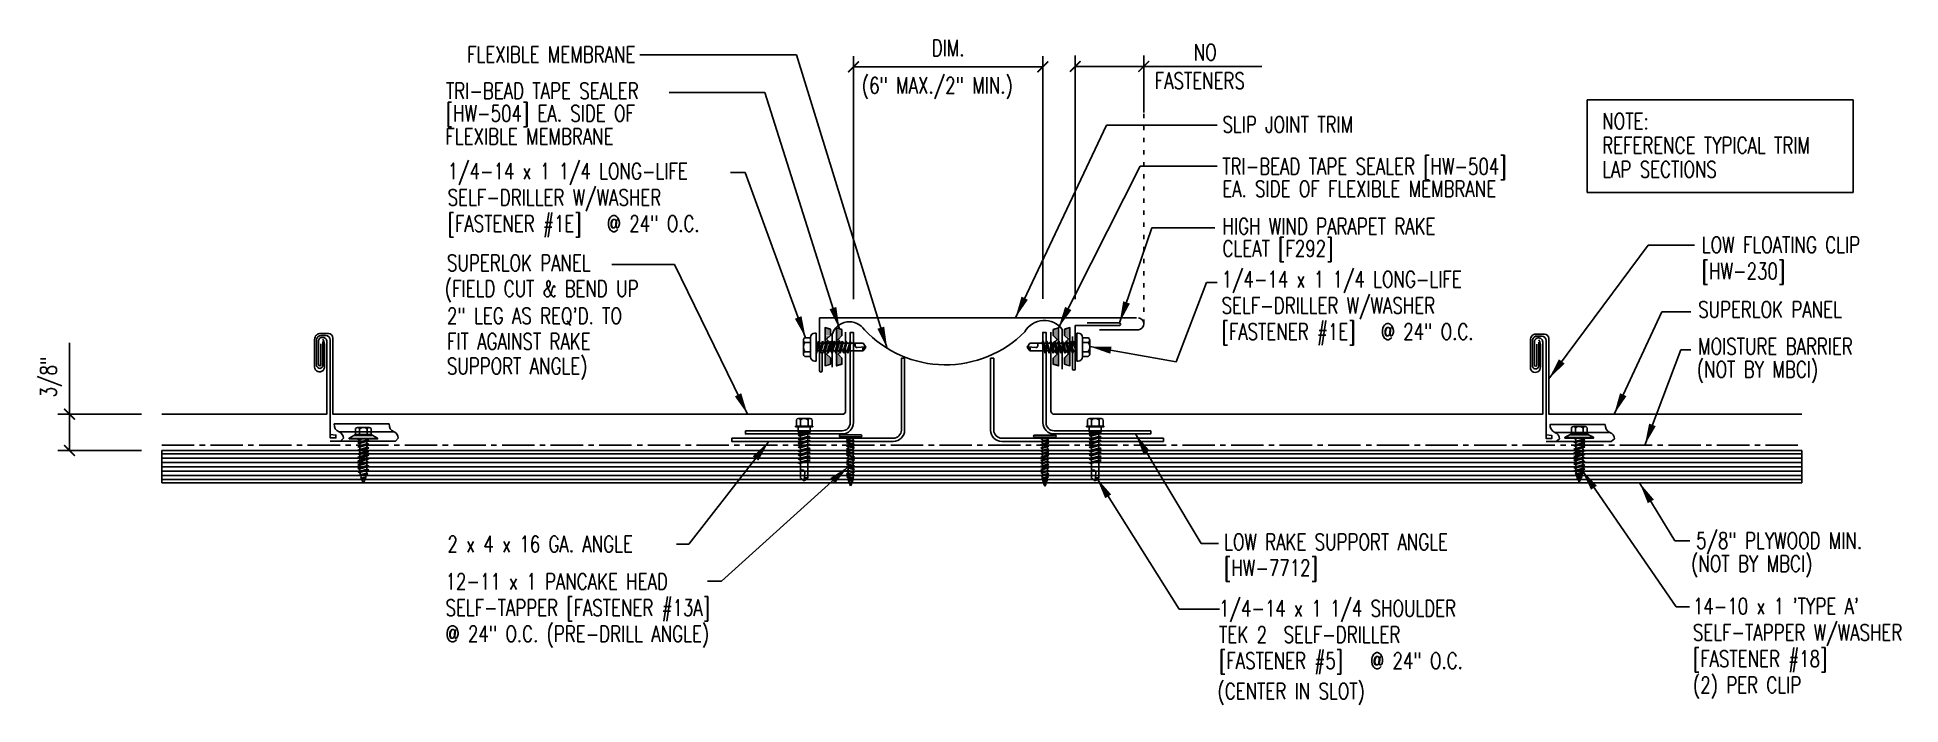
# Model space of a CAD drawing. Header units: inches. Extents: x 1.9 to 45, y 14.8 to 30.2.
import ezdxf
from ezdxf.enums import TextEntityAlignment as Align

# ---------------------------------------------------------------- set-up
doc = ezdxf.new("R2010")
doc.units = ezdxf.units.IN
doc.header["$MEASUREMENT"] = 0
doc.linetypes.add('ACAD_ISO07W100', pattern=[3, 0, -3])
doc.linetypes.add('CENTER2', pattern=[1.125, 0.75, -0.125, 0.125, -0.125])
for name, color, linetype in [('BARRIER', 253, 'CENTER2'), ('clip', 5, 'Continuous'), ('DIM', 2, 'Continuous'), ('FASTENER', 9, 'Continuous'), ('MEMBRANE', 7, 'Continuous'), ('PANEL', 11, 'Continuous'), ('STLA', 10, 'Continuous'), ('TAPE', 8, 'Continuous'), ('TEXT', 2, 'Continuous'), ('TRIM', 6, 'Continuous'), ('WOOD', 3, 'Continuous')]:
    doc.layers.add(name, color=color, linetype=linetype)
doc.styles.add('TEXT1', font='ROMANS.shx', dxfattribs={"width": 0.75, "height": 0.375})
doc.dimstyles.new('DETAIL$0', dxfattribs={"dimscale": 4, "dimtxt": 0.375, "dimasz": 0.0625, "dimexe": 0.0625, "dimexo": 0.125, "dimgap": 0.0625, "dimtad": 1, "dimdec": 4, "dimzin": 3, "dimdsep": 46, "dimlunit": 4, "dimtxsty": 'TEXT1', "dimblk": 'ARCHTICK', "dimcen": 0.0625, "dimclrd": 7, "dimclre": 7, "dimclrt": 2, "dimadec": 0, "dimazin": 0, "dimtfac": 0.59375, "dimtdec": 4, "dimtmove": 0, "dimatfit": 3, "dimfxl": 0, "dimfrac": 2, "dimtolj": 1, "dimtzin": 3, "dimarcsym": 0})
doc.dimstyles.new('DETAIL$7', dxfattribs={"dimscale": 4, "dimtxt": 0.375, "dimasz": 0.125, "dimexe": 0.0625, "dimexo": 0.125, "dimgap": 0.0625, "dimtad": 1, "dimdec": 4, "dimzin": 3, "dimdsep": 46, "dimlunit": 4, "dimtxsty": 'TEXT1', "dimblk": 'ARCHTICK', "dimcen": 0.0625, "dimclrd": 7, "dimclre": 7, "dimclrt": 2, "dimadec": 0, "dimazin": 0, "dimtfac": 0.59375, "dimtdec": 4, "dimtmove": 2, "dimatfit": 3, "dimfxl": 0, "dimfrac": 2, "dimtolj": 1, "dimtzin": 3, "dimarcsym": 0})

msp = doc.modelspace()

# ---------------------------------------------------------------- texts
at = {"color": 2, "insert": (2.17399, 22.37584), "char_height": 0.375, "attachment_point": 5, "rotation": 90, "style": 'TEXT1'}
msp.add_mtext('\\A1;3/8"', dxfattribs=at)
at = {"layer": 'DIM', "color": 2, "insert": (28.88962, 29.88964), "char_height": 0.375, "attachment_point": 5, "style": 'TEXT1'}
msp.add_mtext('\\A1;NO', dxfattribs=at)
at = {"layer": 'TEXT', "style": 'TEXT1', "width": 0.75}
msp.add_text('FLEXIBLE MEMBRANE', height=0.375, dxfattribs=at).set_placement((15.6983, 29.65037), align=Align.RIGHT)
for s, p in [('(6" MAX./2" MIN.)', (20.94137, 28.93613)), ('FASTENERS', (27.72167, 29.04328)), ('TRI-BEAD TAPE SEALER', (11.31234, 28.80872)), ('[HW-504] EA. SIDE OF', (11.31234, 28.28886)), ('FLEXIBLE MEMBRANE', (11.30029, 27.75437)), ('SLIP JOINT TRIM', (29.28942, 28.03126)), ('TRI-BEAD TAPE SEALER [HW-504]', (29.28449, 27.06268)), ('EA. SIDE OF FLEXIBLE MEMBRANE', (29.28449, 26.54282)), ('HIGH WIND PARAPET RAKE', (29.28942, 25.67604)), ('CLEAT [F292]', (29.28942, 25.16281)), ('LOW FLOATING CLIP', (40.38633, 25.24759)), ('SUPERLOK PANEL', (11.33854, 24.82681)), ('[HW-230]', (40.38633, 24.63967)), ('(FIELD CUT & BEND UP', (11.28806, 24.23355)), ('2" LEG AS REQ\'D. TO ', (11.33685, 23.60423)), ('SUPERLOK PANEL', (40.30117, 23.75208)), ('FIT AGAINST RAKE', (11.33685, 23.01302)), ('SUPPORT ANGLE)', (11.33685, 22.4422)), ('MOISTURE BARRIER', (40.30117, 22.89786)), ('(NOT BY MBCI)', (40.27186, 22.36477)), ('2 x 4 x 16 GA. ANGLE', (11.34831, 18.32449)), ('LOW RAKE SUPPORT ANGLE', (29.32664, 18.37346)), ('5/8" PLYWOOD MIN.', (40.25263, 18.40488)), ('[HW-7712]', (29.32664, 17.77346)), ('(NOT BY MBCI)', (40.13738, 17.87179)), ("14-10 x 1 'TYPE A'", (40.18032, 16.88628)), ('SELF-TAPPER W/WASHER', (40.18032, 16.27914)), ('[FASTENER #18]', (40.18032, 15.672)), ('(CENTER IN SLOT)', (29.17424, 14.91976)), ('(2) PER CLIP', (40.18032, 15.06485))]:
    msp.add_text(s, height=0.375, dxfattribs=at).set_placement(p)

# ---------------------------------------------------------------- blocks, each defined once
blk = doc.blocks.new('*X3')
at = {"color": 0}
for p, q in [((-0.434, 0.135), (-0.434, 0.135)), ((-0.434, 0.123), (-0.434, 0.123)), ((-0.422, 0.141), (-0.422, 0.141)), ((-0.422, 0.129), (-0.422, 0.129)), ((-0.422, 0.117), (-0.422, 0.117)), ((-0.422, 0.105), (-0.422, 0.105)), ((-0.422, 0.094), (-0.422, 0.094)), ((-0.422, 0.082), (-0.422, 0.082)), ((-0.41, 0.135), (-0.41, 0.135)), ((-0.41, 0.123), (-0.41, 0.123)), ((-0.41, 0.111), (-0.41, 0.111)), ((-0.41, 0.1), (-0.41, 0.1)), ((-0.41, 0.088), (-0.41, 0.088)), ((-0.41, 0.076), (-0.41, 0.076)), ((-0.41, 0.064), (-0.41, 0.064)), ((-0.41, 0.053), (-0.41, 0.053)), ((-0.41, 0.041), (-0.41, 0.041)), ((-0.398, 0.141), (-0.398, 0.141)), ((-0.398, 0.129), (-0.398, 0.129)), ((-0.398, 0.117), (-0.398, 0.117)), ((-0.398, 0.105), (-0.398, 0.105)), ((-0.398, 0.094), (-0.398, 0.094)), ((-0.398, 0.082), (-0.398, 0.082)), ((-0.398, 0.07), (-0.398, 0.07)), ((-0.398, 0.059), (-0.398, 0.059)), ((-0.398, 0.047), (-0.398, 0.047)), ((-0.398, 0.035), (-0.398, 0.035)), ((-0.398, 0.023), (-0.398, 0.023)), ((-0.387, 0.135), (-0.387, 0.135)), ((-0.387, 0.123), (-0.387, 0.123)), ((-0.387, 0.111), (-0.387, 0.111)), ((-0.387, 0.1), (-0.387, 0.1)), ((-0.387, 0.088), (-0.387, 0.088)), ((-0.387, 0.076), (-0.387, 0.076)), ((-0.387, 0.064), (-0.387, 0.064)), ((-0.387, 0.053), (-0.387, 0.053)), ((-0.387, 0.041), (-0.387, 0.041)), ((-0.387, 0.029), (-0.387, 0.029)), ((-0.375, 0.141), (-0.375, 0.141)), ((-0.375, 0.129), (-0.375, 0.129)), ((-0.375, 0.117), (-0.375, 0.117)), ((-0.375, 0.105), (-0.375, 0.105)), ((-0.375, 0.094), (-0.375, 0.094)), ((-0.375, 0.082), (-0.375, 0.082)), ((-0.375, 0.07), (-0.375, 0.07)), ((-0.375, 0.059), (-0.375, 0.059)), ((-0.375, 0.047), (-0.375, 0.047)), ((-0.375, 0.035), (-0.375, 0.035)), ((-0.375, 0.023), (-0.375, 0.023)), ((-0.363, 0.135), (-0.363, 0.135)), ((-0.363, 0.123), (-0.363, 0.123)), ((-0.363, 0.111), (-0.363, 0.111)), ((-0.363, 0.1), (-0.363, 0.1)), ((-0.363, 0.088), (-0.363, 0.088)), ((-0.363, 0.076), (-0.363, 0.076)), ((-0.363, 0.064), (-0.363, 0.064)), ((-0.363, 0.053), (-0.363, 0.053)), ((-0.363, 0.041), (-0.363, 0.041)), ((-0.363, 0.029), (-0.363, 0.029)), ((-0.352, 0.141), (-0.352, 0.141)), ((-0.352, 0.129), (-0.352, 0.129)), ((-0.352, 0.117), (-0.352, 0.117)), ((-0.352, 0.105), (-0.352, 0.105)), ((-0.352, 0.094), (-0.352, 0.094)), ((-0.352, 0.082), (-0.352, 0.082)), ((-0.352, 0.07), (-0.352, 0.07)), ((-0.352, 0.059), (-0.352, 0.059)), ((-0.352, 0.047), (-0.352, 0.047)), ((-0.352, 0.035), (-0.352, 0.035)), ((-0.352, 0.023), (-0.352, 0.023)), ((-0.34, 0.135), (-0.34, 0.135)), ((-0.34, 0.123), (-0.34, 0.123)), ((-0.34, 0.111), (-0.34, 0.111)), ((-0.34, 0.1), (-0.34, 0.1)), ((-0.34, 0.088), (-0.34, 0.088)), ((-0.34, 0.076), (-0.34, 0.076)), ((-0.34, 0.064), (-0.34, 0.064)), ((-0.34, 0.053), (-0.34, 0.053)), ((-0.34, 0.041), (-0.34, 0.041)), ((-0.34, 0.029), (-0.34, 0.029)), ((-0.328, 0.141), (-0.328, 0.141)), ((-0.328, 0.129), (-0.328, 0.129)), ((-0.328, 0.117), (-0.328, 0.117)), ((-0.328, 0.105), (-0.328, 0.105)), ((-0.328, 0.094), (-0.328, 0.094)), ((-0.328, 0.082), (-0.328, 0.082)), ((-0.328, 0.07), (-0.328, 0.07)), ((-0.328, 0.059), (-0.328, 0.059)), ((-0.328, 0.047), (-0.328, 0.047)), ((-0.328, 0.035), (-0.328, 0.035)), ((-0.328, 0.023), (-0.328, 0.023)), ((-0.316, 0.135), (-0.316, 0.135)), ((-0.316, 0.123), (-0.316, 0.123)), ((-0.316, 0.111), (-0.316, 0.111)), ((-0.316, 0.1), (-0.316, 0.1)), ((-0.316, 0.088), (-0.316, 0.088)), ((-0.316, 0.076), (-0.316, 0.076)), ((-0.316, 0.064), (-0.316, 0.064)), ((-0.316, 0.053), (-0.316, 0.053)), ((-0.316, 0.041), (-0.316, 0.041)), ((-0.316, 0.029), (-0.316, 0.029)), ((-0.305, 0.141), (-0.305, 0.141)), ((-0.305, 0.129), (-0.305, 0.129)), ((-0.305, 0.117), (-0.305, 0.117)), ((-0.305, 0.105), (-0.305, 0.105)), ((-0.305, 0.094), (-0.305, 0.094)), ((-0.305, 0.082), (-0.305, 0.082)), ((-0.305, 0.07), (-0.305, 0.07)), ((-0.305, 0.059), (-0.305, 0.059)), ((-0.305, 0.047), (-0.305, 0.047)), ((-0.305, 0.035), (-0.305, 0.035)), ((-0.305, 0.023), (-0.305, 0.023)), ((-0.293, 0.135), (-0.293, 0.135)), ((-0.293, 0.123), (-0.293, 0.123)), ((-0.293, 0.111), (-0.293, 0.111)), ((-0.293, 0.1), (-0.293, 0.1)), ((-0.293, 0.088), (-0.293, 0.088)), ((-0.293, 0.076), (-0.293, 0.076)), ((-0.293, 0.064), (-0.293, 0.064)), ((-0.293, 0.053), (-0.293, 0.053)), ((-0.293, 0.041), (-0.293, 0.041)), ((-0.293, 0.029), (-0.293, 0.029)), ((-0.281, 0.141), (-0.281, 0.141)), ((-0.281, 0.129), (-0.281, 0.129)), ((-0.281, 0.117), (-0.281, 0.117)), ((-0.281, 0.105), (-0.281, 0.105)), ((-0.281, 0.094), (-0.281, 0.094)), ((-0.281, 0.082), (-0.281, 0.082)), ((-0.281, 0.07), (-0.281, 0.07)), ((-0.281, 0.059), (-0.281, 0.059)), ((-0.281, 0.047), (-0.281, 0.047)), ((-0.281, 0.035), (-0.281, 0.035)), ((-0.281, 0.023), (-0.281, 0.023)), ((-0.27, 0.135), (-0.27, 0.135)), ((-0.27, 0.123), (-0.27, 0.123)), ((-0.27, 0.111), (-0.27, 0.111)), ((-0.27, 0.1), (-0.27, 0.1)), ((-0.27, 0.088), (-0.27, 0.088)), ((-0.27, 0.076), (-0.27, 0.076)), ((-0.27, 0.064), (-0.27, 0.064)), ((-0.27, 0.053), (-0.27, 0.053)), ((-0.27, 0.041), (-0.27, 0.041)), ((-0.27, 0.029), (-0.27, 0.029)), ((-0.258, 0.141), (-0.258, 0.141)), ((-0.258, 0.129), (-0.258, 0.129)), ((-0.258, 0.117), (-0.258, 0.117)), ((-0.258, 0.105), (-0.258, 0.105)), ((-0.258, 0.094), (-0.258, 0.094)), ((-0.258, 0.082), (-0.258, 0.082)), ((-0.258, 0.07), (-0.258, 0.07)), ((-0.258, 0.059), (-0.258, 0.059)), ((-0.258, 0.047), (-0.258, 0.047)), ((-0.258, 0.035), (-0.258, 0.035)), ((-0.258, 0.023), (-0.258, 0.023)), ((-0.246, 0.135), (-0.246, 0.135)), ((-0.246, 0.123), (-0.246, 0.123)), ((-0.246, 0.111), (-0.246, 0.111)), ((-0.246, 0.1), (-0.246, 0.1)), ((-0.246, 0.088), (-0.246, 0.088)), ((-0.246, 0.076), (-0.246, 0.076)), ((-0.246, 0.064), (-0.246, 0.064)), ((-0.246, 0.053), (-0.246, 0.053)), ((-0.246, 0.041), (-0.246, 0.041)), ((-0.234, 0.141), (-0.234, 0.141)), ((-0.234, 0.129), (-0.234, 0.129)), ((-0.234, 0.117), (-0.234, 0.117)), ((-0.234, 0.105), (-0.234, 0.105)), ((-0.234, 0.094), (-0.234, 0.094)), ((-0.234, 0.082), (-0.234, 0.082)), ((-0.234, 0.07), (-0.234, 0.07)), ((-0.234, 0.059), (-0.234, 0.059)), ((-0.234, 0.047), (-0.234, 0.047)), ((-0.223, 0.135), (-0.223, 0.135)), ((-0.223, 0.123), (-0.223, 0.123)), ((-0.223, 0.111), (-0.223, 0.111)), ((-0.223, 0.1), (-0.223, 0.1)), ((-0.223, 0.088), (-0.223, 0.088)), ((-0.223, 0.076), (-0.223, 0.076)), ((-0.223, 0.064), (-0.223, 0.064)), ((-0.211, 0.141), (-0.211, 0.141)), ((-0.211, 0.129), (-0.211, 0.129)), ((-0.211, 0.117), (-0.211, 0.117)), ((-0.211, 0.105), (-0.211, 0.105)), ((-0.211, 0.094), (-0.211, 0.094)), ((-0.211, 0.082), (-0.211, 0.082)), ((-0.211, 0.07), (-0.211, 0.07)), ((-0.199, 0.135), (-0.199, 0.135)), ((-0.199, 0.123), (-0.199, 0.123)), ((-0.199, 0.111), (-0.199, 0.111)), ((-0.199, 0.1), (-0.199, 0.1)), ((-0.199, 0.088), (-0.199, 0.088)), ((-0.188, 0.141), (-0.188, 0.141)), ((-0.188, 0.129), (-0.188, 0.129)), ((-0.188, 0.117), (-0.188, 0.117)), ((-0.188, 0.105), (-0.188, 0.105)), ((-0.188, 0.094), (-0.188, 0.094)), ((-0.176, 0.135), (-0.176, 0.135)), ((-0.176, 0.123), (-0.176, 0.123)), ((-0.176, 0.111), (-0.176, 0.111)), ((-0.164, 0.141), (-0.164, 0.141)), ((-0.164, 0.129), (-0.164, 0.129)), ((-0.164, 0.117), (-0.164, 0.117)), ((-0.164, 0.105), (-0.164, 0.105)), ((-0.152, 0.135), (-0.152, 0.135)), ((-0.152, 0.123), (-0.152, 0.123)), ((-0.152, 0.111), (-0.152, 0.111)), ((-0.152, 0.1), (-0.152, 0.1)), ((-0.141, 0.141), (-0.141, 0.141)), ((-0.141, 0.129), (-0.141, 0.129)), ((-0.141, 0.117), (-0.141, 0.117)), ((-0.141, 0.105), (-0.141, 0.105)), ((-0.141, 0.094), (-0.141, 0.094)), ((-0.141, 0.082), (-0.141, 0.082)), ((-0.129, 0.135), (-0.129, 0.135)), ((-0.129, 0.123), (-0.129, 0.123)), ((-0.129, 0.111), (-0.129, 0.111)), ((-0.129, 0.1), (-0.129, 0.1)), ((-0.129, 0.088), (-0.129, 0.088)), ((-0.129, 0.076), (-0.129, 0.076)), ((-0.117, 0.141), (-0.117, 0.141)), ((-0.117, 0.129), (-0.117, 0.129)), ((-0.117, 0.117), (-0.117, 0.117)), ((-0.117, 0.105), (-0.117, 0.105)), ((-0.117, 0.094), (-0.117, 0.094)), ((-0.117, 0.082), (-0.117, 0.082)), ((-0.117, 0.07), (-0.117, 0.07)), ((-0.117, 0.059), (-0.117, 0.059)), ((-0.105, 0.135), (-0.105, 0.135)), ((-0.105, 0.123), (-0.105, 0.123)), ((-0.105, 0.111), (-0.105, 0.111)), ((-0.105, 0.1), (-0.105, 0.1)), ((-0.105, 0.088), (-0.105, 0.088)), ((-0.105, 0.076), (-0.105, 0.076)), ((-0.105, 0.064), (-0.105, 0.064)), ((-0.105, 0.053), (-0.105, 0.053)), ((-0.094, 0.141), (-0.094, 0.141)), ((-0.094, 0.129), (-0.094, 0.129)), ((-0.094, 0.117), (-0.094, 0.117)), ((-0.094, 0.105), (-0.094, 0.105)), ((-0.094, 0.094), (-0.094, 0.094)), ((-0.094, 0.082), (-0.094, 0.082)), ((-0.094, 0.07), (-0.094, 0.07)), ((-0.094, 0.059), (-0.094, 0.059)), ((-0.094, 0.047), (-0.094, 0.047)), ((-0.094, 0.035), (-0.094, 0.035)), ((-0.082, 0.135), (-0.082, 0.135)), ((-0.082, 0.123), (-0.082, 0.123)), ((-0.082, 0.111), (-0.082, 0.111)), ((-0.082, 0.1), (-0.082, 0.1)), ((-0.082, 0.088), (-0.082, 0.088)), ((-0.082, 0.076), (-0.082, 0.076)), ((-0.082, 0.064), (-0.082, 0.064)), ((-0.082, 0.053), (-0.082, 0.053)), ((-0.082, 0.041), (-0.082, 0.041)), ((-0.082, 0.029), (-0.082, 0.029)), ((-0.07, 0.141), (-0.07, 0.141)), ((-0.07, 0.129), (-0.07, 0.129)), ((-0.07, 0.117), (-0.07, 0.117)), ((-0.07, 0.105), (-0.07, 0.105)), ((-0.07, 0.094), (-0.07, 0.094)), ((-0.07, 0.082), (-0.07, 0.082)), ((-0.07, 0.07), (-0.07, 0.07)), ((-0.07, 0.059), (-0.07, 0.059)), ((-0.07, 0.047), (-0.07, 0.047)), ((-0.07, 0.035), (-0.07, 0.035)), ((-0.07, 0.023), (-0.07, 0.023)), ((-0.059, 0.135), (-0.059, 0.135)), ((-0.059, 0.123), (-0.059, 0.123)), ((-0.059, 0.111), (-0.059, 0.111)), ((-0.059, 0.1), (-0.059, 0.1)), ((-0.059, 0.088), (-0.059, 0.088)), ((-0.059, 0.076), (-0.059, 0.076)), ((-0.059, 0.064), (-0.059, 0.064)), ((-0.059, 0.053), (-0.059, 0.053)), ((-0.059, 0.041), (-0.059, 0.041)), ((-0.059, 0.029), (-0.059, 0.029)), ((-0.047, 0.141), (-0.047, 0.141)), ((-0.047, 0.129), (-0.047, 0.129)), ((-0.047, 0.117), (-0.047, 0.117)), ((-0.047, 0.105), (-0.047, 0.105)), ((-0.047, 0.094), (-0.047, 0.094)), ((-0.047, 0.082), (-0.047, 0.082)), ((-0.047, 0.07), (-0.047, 0.07)), ((-0.047, 0.059), (-0.047, 0.059)), ((-0.047, 0.047), (-0.047, 0.047)), ((-0.047, 0.035), (-0.047, 0.035)), ((-0.047, 0.023), (-0.047, 0.023)), ((-0.035, 0.135), (-0.035, 0.135)), ((-0.035, 0.123), (-0.035, 0.123)), ((-0.035, 0.111), (-0.035, 0.111)), ((-0.035, 0.1), (-0.035, 0.1)), ((-0.035, 0.088), (-0.035, 0.088)), ((-0.035, 0.076), (-0.035, 0.076)), ((-0.035, 0.064), (-0.035, 0.064)), ((-0.035, 0.053), (-0.035, 0.053)), ((-0.035, 0.041), (-0.035, 0.041)), ((-0.035, 0.029), (-0.035, 0.029)), ((-0.023, 0.141), (-0.023, 0.141)), ((-0.023, 0.129), (-0.023, 0.129)), ((-0.023, 0.117), (-0.023, 0.117)), ((-0.023, 0.105), (-0.023, 0.105)), ((-0.023, 0.094), (-0.023, 0.094)), ((-0.023, 0.082), (-0.023, 0.082)), ((-0.023, 0.07), (-0.023, 0.07)), ((-0.023, 0.059), (-0.023, 0.059)), ((-0.023, 0.047), (-0.023, 0.047)), ((-0.023, 0.035), (-0.023, 0.035)), ((-0.023, 0.023), (-0.023, 0.023)), ((-0.012, 0.135), (-0.012, 0.135)), ((-0.012, 0.123), (-0.012, 0.123)), ((-0.012, 0.111), (-0.012, 0.111)), ((-0.012, 0.1), (-0.012, 0.1)), ((-0.012, 0.088), (-0.012, 0.088)), ((-0.012, 0.076), (-0.012, 0.076)), ((-0.012, 0.064), (-0.012, 0.064)), ((-0.012, 0.053), (-0.012, 0.053)), ((-0.012, 0.041), (-0.012, 0.041)), ((-0.012, 0.029), (-0.012, 0.029)), ((0, 0.141), (0, 0.141)), ((0, 0.129), (0, 0.129)), ((0, 0.117), (0, 0.117)), ((0, 0.105), (0, 0.105)), ((0, 0.094), (0, 0.094)), ((0, 0.082), (0, 0.082)), ((0, 0.07), (0, 0.07)), ((0, 0.059), (0, 0.059)), ((0, 0.047), (0, 0.047)), ((0, 0.035), (0, 0.035)), ((0, 0.023), (0, 0.023)), ((0.012, 0.135), (0.012, 0.135)), ((0.012, 0.123), (0.012, 0.123)), ((0.012, 0.111), (0.012, 0.111)), ((0.012, 0.1), (0.012, 0.1)), ((0.012, 0.088), (0.012, 0.088)), ((0.012, 0.076), (0.012, 0.076)), ((0.012, 0.064), (0.012, 0.064)), ((0.012, 0.053), (0.012, 0.053)), ((0.012, 0.041), (0.012, 0.041)), ((0.012, 0.029), (0.012, 0.029)), ((0.023, 0.141), (0.023, 0.141)), ((0.023, 0.129), (0.023, 0.129)), ((0.023, 0.117), (0.023, 0.117)), ((0.023, 0.105), (0.023, 0.105)), ((0.023, 0.094), (0.023, 0.094)), ((0.023, 0.082), (0.023, 0.082)), ((0.023, 0.07), (0.023, 0.07)), ((0.023, 0.059), (0.023, 0.059)), ((0.023, 0.047), (0.023, 0.047)), ((0.023, 0.035), (0.023, 0.035)), ((0.023, 0.023), (0.023, 0.023)), ((0.035, 0.135), (0.035, 0.135)), ((0.035, 0.123), (0.035, 0.123)), ((0.035, 0.111), (0.035, 0.111)), ((0.035, 0.1), (0.035, 0.1)), ((0.035, 0.088), (0.035, 0.088)), ((0.035, 0.076), (0.035, 0.076)), ((0.035, 0.064), (0.035, 0.064)), ((0.035, 0.053), (0.035, 0.053)), ((0.035, 0.041), (0.035, 0.041)), ((0.035, 0.029), (0.035, 0.029)), ((0.047, 0.141), (0.047, 0.141)), ((0.047, 0.129), (0.047, 0.129)), ((0.047, 0.117), (0.047, 0.117)), ((0.047, 0.105), (0.047, 0.105)), ((0.047, 0.094), (0.047, 0.094)), ((0.047, 0.082), (0.047, 0.082)), ((0.047, 0.07), (0.047, 0.07)), ((0.047, 0.059), (0.047, 0.059)), ((0.047, 0.047), (0.047, 0.047)), ((0.047, 0.035), (0.047, 0.035)), ((0.047, 0.023), (0.047, 0.023)), ((0.059, 0.135), (0.059, 0.135)), ((0.059, 0.123), (0.059, 0.123)), ((0.059, 0.111), (0.059, 0.111)), ((0.059, 0.1), (0.059, 0.1)), ((0.059, 0.088), (0.059, 0.088)), ((0.059, 0.076), (0.059, 0.076)), ((0.059, 0.064), (0.059, 0.064)), ((0.059, 0.053), (0.059, 0.053)), ((0.059, 0.041), (0.059, 0.041)), ((0.059, 0.029), (0.059, 0.029)), ((0.07, 0.141), (0.07, 0.141)), ((0.07, 0.129), (0.07, 0.129)), ((0.07, 0.117), (0.07, 0.117)), ((0.07, 0.105), (0.07, 0.105)), ((0.07, 0.094), (0.07, 0.094)), ((0.07, 0.082), (0.07, 0.082)), ((0.07, 0.07), (0.07, 0.07)), ((0.07, 0.059), (0.07, 0.059)), ((0.07, 0.047), (0.07, 0.047)), ((0.07, 0.035), (0.07, 0.035)), ((0.07, 0.023), (0.07, 0.023)), ((0.082, 0.135), (0.082, 0.135)), ((0.082, 0.123), (0.082, 0.123)), ((0.082, 0.111), (0.082, 0.111)), ((0.082, 0.1), (0.082, 0.1)), ((0.082, 0.088), (0.082, 0.088)), ((0.082, 0.076), (0.082, 0.076)), ((0.082, 0.064), (0.082, 0.064)), ((0.082, 0.053), (0.082, 0.053)), ((0.082, 0.041), (0.082, 0.041)), ((0.082, 0.029), (0.082, 0.029)), ((0.094, 0.141), (0.094, 0.141)), ((0.094, 0.129), (0.094, 0.129)), ((0.094, 0.117), (0.094, 0.117)), ((0.094, 0.105), (0.094, 0.105)), ((0.094, 0.094), (0.094, 0.094)), ((0.094, 0.082), (0.094, 0.082)), ((0.094, 0.07), (0.094, 0.07)), ((0.094, 0.059), (0.094, 0.059)), ((0.094, 0.047), (0.094, 0.047)), ((0.094, 0.035), (0.094, 0.035)), ((0.105, 0.135), (0.105, 0.135)), ((0.105, 0.123), (0.105, 0.123)), ((0.105, 0.111), (0.105, 0.111)), ((0.105, 0.1), (0.105, 0.1)), ((0.105, 0.088), (0.105, 0.088)), ((0.105, 0.076), (0.105, 0.076)), ((0.105, 0.064), (0.105, 0.064)), ((0.105, 0.053), (0.105, 0.053)), ((0.117, 0.141), (0.117, 0.141)), ((0.117, 0.129), (0.117, 0.129)), ((0.117, 0.117), (0.117, 0.117)), ((0.117, 0.105), (0.117, 0.105)), ((0.117, 0.094), (0.117, 0.094)), ((0.117, 0.082), (0.117, 0.082)), ((0.117, 0.07), (0.117, 0.07)), ((0.117, 0.059), (0.117, 0.059)), ((0.129, 0.135), (0.129, 0.135)), ((0.129, 0.123), (0.129, 0.123)), ((0.129, 0.111), (0.129, 0.111)), ((0.129, 0.1), (0.129, 0.1)), ((0.129, 0.088), (0.129, 0.088)), ((0.129, 0.076), (0.129, 0.076)), ((0.141, 0.141), (0.141, 0.141)), ((0.141, 0.129), (0.141, 0.129)), ((0.141, 0.117), (0.141, 0.117)), ((0.141, 0.105), (0.141, 0.105)), ((0.141, 0.094), (0.141, 0.094)), ((0.141, 0.082), (0.141, 0.082)), ((0.152, 0.135), (0.152, 0.135)), ((0.152, 0.123), (0.152, 0.123)), ((0.152, 0.111), (0.152, 0.111)), ((0.152, 0.1), (0.152, 0.1)), ((0.164, 0.141), (0.164, 0.141)), ((0.164, 0.129), (0.164, 0.129)), ((0.164, 0.117), (0.164, 0.117)), ((0.164, 0.105), (0.164, 0.105)), ((0.176, 0.135), (0.176, 0.135)), ((0.176, 0.123), (0.176, 0.123)), ((0.176, 0.111), (0.176, 0.111)), ((0.188, 0.141), (0.188, 0.141)), ((0.188, 0.129), (0.188, 0.129)), ((0.188, 0.117), (0.188, 0.117)), ((0.188, 0.105), (0.188, 0.105)), ((0.188, 0.094), (0.188, 0.094)), ((0.199, 0.135), (0.199, 0.135)), ((0.199, 0.123), (0.199, 0.123)), ((0.199, 0.111), (0.199, 0.111)), ((0.199, 0.1), (0.199, 0.1)), ((0.199, 0.088), (0.199, 0.088)), ((0.211, 0.141), (0.211, 0.141)), ((0.211, 0.129), (0.211, 0.129)), ((0.211, 0.117), (0.211, 0.117)), ((0.211, 0.105), (0.211, 0.105)), ((0.211, 0.094), (0.211, 0.094)), ((0.211, 0.082), (0.211, 0.082)), ((0.211, 0.07), (0.211, 0.07)), ((0.223, 0.135), (0.223, 0.135)), ((0.223, 0.123), (0.223, 0.123)), ((0.223, 0.111), (0.223, 0.111)), ((0.223, 0.1), (0.223, 0.1)), ((0.223, 0.088), (0.223, 0.088)), ((0.223, 0.076), (0.223, 0.076)), ((0.223, 0.064), (0.223, 0.064)), ((0.234, 0.141), (0.234, 0.141)), ((0.234, 0.129), (0.234, 0.129)), ((0.234, 0.117), (0.234, 0.117)), ((0.234, 0.105), (0.234, 0.105)), ((0.234, 0.094), (0.234, 0.094)), ((0.234, 0.082), (0.234, 0.082)), ((0.234, 0.07), (0.234, 0.07)), ((0.234, 0.059), (0.234, 0.059)), ((0.234, 0.047), (0.234, 0.047)), ((0.246, 0.135), (0.246, 0.135)), ((0.246, 0.123), (0.246, 0.123)), ((0.246, 0.111), (0.246, 0.111)), ((0.246, 0.1), (0.246, 0.1)), ((0.246, 0.088), (0.246, 0.088)), ((0.246, 0.076), (0.246, 0.076)), ((0.246, 0.064), (0.246, 0.064)), ((0.246, 0.053), (0.246, 0.053)), ((0.246, 0.041), (0.246, 0.041)), ((0.258, 0.141), (0.258, 0.141)), ((0.258, 0.129), (0.258, 0.129)), ((0.258, 0.117), (0.258, 0.117)), ((0.258, 0.105), (0.258, 0.105)), ((0.258, 0.094), (0.258, 0.094)), ((0.258, 0.082), (0.258, 0.082)), ((0.258, 0.07), (0.258, 0.07)), ((0.258, 0.059), (0.258, 0.059)), ((0.258, 0.047), (0.258, 0.047)), ((0.258, 0.035), (0.258, 0.035)), ((0.258, 0.023), (0.258, 0.023)), ((0.27, 0.135), (0.27, 0.135)), ((0.27, 0.123), (0.27, 0.123)), ((0.27, 0.111), (0.27, 0.111)), ((0.27, 0.1), (0.27, 0.1)), ((0.27, 0.088), (0.27, 0.088)), ((0.27, 0.076), (0.27, 0.076)), ((0.27, 0.064), (0.27, 0.064)), ((0.27, 0.053), (0.27, 0.053)), ((0.27, 0.041), (0.27, 0.041)), ((0.27, 0.029), (0.27, 0.029)), ((0.281, 0.141), (0.281, 0.141)), ((0.281, 0.129), (0.281, 0.129)), ((0.281, 0.117), (0.281, 0.117)), ((0.281, 0.105), (0.281, 0.105)), ((0.281, 0.094), (0.281, 0.094)), ((0.281, 0.082), (0.281, 0.082)), ((0.281, 0.07), (0.281, 0.07)), ((0.281, 0.059), (0.281, 0.059)), ((0.281, 0.047), (0.281, 0.047)), ((0.281, 0.035), (0.281, 0.035)), ((0.281, 0.023), (0.281, 0.023)), ((0.293, 0.135), (0.293, 0.135)), ((0.293, 0.123), (0.293, 0.123)), ((0.293, 0.111), (0.293, 0.111)), ((0.293, 0.1), (0.293, 0.1)), ((0.293, 0.088), (0.293, 0.088)), ((0.293, 0.076), (0.293, 0.076)), ((0.293, 0.064), (0.293, 0.064)), ((0.293, 0.053), (0.293, 0.053)), ((0.293, 0.041), (0.293, 0.041)), ((0.293, 0.029), (0.293, 0.029)), ((0.305, 0.141), (0.305, 0.141)), ((0.305, 0.129), (0.305, 0.129)), ((0.305, 0.117), (0.305, 0.117)), ((0.305, 0.105), (0.305, 0.105)), ((0.305, 0.094), (0.305, 0.094)), ((0.305, 0.082), (0.305, 0.082)), ((0.305, 0.07), (0.305, 0.07)), ((0.305, 0.059), (0.305, 0.059)), ((0.305, 0.047), (0.305, 0.047)), ((0.305, 0.035), (0.305, 0.035)), ((0.305, 0.023), (0.305, 0.023)), ((0.316, 0.135), (0.316, 0.135)), ((0.316, 0.123), (0.316, 0.123)), ((0.316, 0.111), (0.316, 0.111)), ((0.316, 0.1), (0.316, 0.1)), ((0.316, 0.088), (0.316, 0.088)), ((0.316, 0.076), (0.316, 0.076)), ((0.316, 0.064), (0.316, 0.064)), ((0.316, 0.053), (0.316, 0.053)), ((0.316, 0.041), (0.316, 0.041)), ((0.316, 0.029), (0.316, 0.029)), ((0.328, 0.141), (0.328, 0.141)), ((0.328, 0.129), (0.328, 0.129)), ((0.328, 0.117), (0.328, 0.117)), ((0.328, 0.105), (0.328, 0.105)), ((0.328, 0.094), (0.328, 0.094)), ((0.328, 0.082), (0.328, 0.082)), ((0.328, 0.07), (0.328, 0.07)), ((0.328, 0.059), (0.328, 0.059)), ((0.328, 0.047), (0.328, 0.047)), ((0.328, 0.035), (0.328, 0.035)), ((0.328, 0.023), (0.328, 0.023)), ((0.34, 0.135), (0.34, 0.135)), ((0.34, 0.123), (0.34, 0.123)), ((0.34, 0.111), (0.34, 0.111)), ((0.34, 0.1), (0.34, 0.1)), ((0.34, 0.088), (0.34, 0.088)), ((0.34, 0.076), (0.34, 0.076)), ((0.34, 0.064), (0.34, 0.064)), ((0.34, 0.053), (0.34, 0.053)), ((0.34, 0.041), (0.34, 0.041)), ((0.34, 0.029), (0.34, 0.029)), ((0.352, 0.141), (0.352, 0.141)), ((0.352, 0.129), (0.352, 0.129)), ((0.352, 0.117), (0.352, 0.117)), ((0.352, 0.105), (0.352, 0.105)), ((0.352, 0.094), (0.352, 0.094)), ((0.352, 0.082), (0.352, 0.082)), ((0.352, 0.07), (0.352, 0.07)), ((0.352, 0.059), (0.352, 0.059)), ((0.352, 0.047), (0.352, 0.047)), ((0.352, 0.035), (0.352, 0.035)), ((0.352, 0.023), (0.352, 0.023)), ((0.363, 0.135), (0.363, 0.135)), ((0.363, 0.123), (0.363, 0.123)), ((0.363, 0.111), (0.363, 0.111)), ((0.363, 0.1), (0.363, 0.1)), ((0.363, 0.088), (0.363, 0.088)), ((0.363, 0.076), (0.363, 0.076)), ((0.363, 0.064), (0.363, 0.064)), ((0.363, 0.053), (0.363, 0.053)), ((0.363, 0.041), (0.363, 0.041)), ((0.363, 0.029), (0.363, 0.029)), ((0.375, 0.141), (0.375, 0.141)), ((0.375, 0.129), (0.375, 0.129)), ((0.375, 0.117), (0.375, 0.117)), ((0.375, 0.105), (0.375, 0.105)), ((0.375, 0.094), (0.375, 0.094)), ((0.375, 0.082), (0.375, 0.082)), ((0.375, 0.07), (0.375, 0.07)), ((0.375, 0.059), (0.375, 0.059)), ((0.375, 0.047), (0.375, 0.047)), ((0.375, 0.035), (0.375, 0.035)), ((0.375, 0.023), (0.375, 0.023)), ((0.387, 0.135), (0.387, 0.135)), ((0.387, 0.123), (0.387, 0.123)), ((0.387, 0.111), (0.387, 0.111)), ((0.387, 0.1), (0.387, 0.1)), ((0.387, 0.088), (0.387, 0.088)), ((0.387, 0.076), (0.387, 0.076)), ((0.387, 0.064), (0.387, 0.064)), ((0.387, 0.053), (0.387, 0.053)), ((0.387, 0.041), (0.387, 0.041)), ((0.387, 0.029), (0.387, 0.029)), ((0.398, 0.141), (0.398, 0.141)), ((0.398, 0.129), (0.398, 0.129)), ((0.398, 0.117), (0.398, 0.117)), ((0.398, 0.105), (0.398, 0.105)), ((0.398, 0.094), (0.398, 0.094)), ((0.398, 0.082), (0.398, 0.082)), ((0.398, 0.07), (0.398, 0.07)), ((0.398, 0.059), (0.398, 0.059)), ((0.398, 0.047), (0.398, 0.047)), ((0.398, 0.035), (0.398, 0.035)), ((0.398, 0.023), (0.398, 0.023)), ((0.41, 0.135), (0.41, 0.135)), ((0.41, 0.123), (0.41, 0.123)), ((0.41, 0.111), (0.41, 0.111)), ((0.41, 0.1), (0.41, 0.1)), ((0.41, 0.088), (0.41, 0.088)), ((0.41, 0.076), (0.41, 0.076)), ((0.41, 0.064), (0.41, 0.064)), ((0.41, 0.053), (0.41, 0.053)), ((0.41, 0.041), (0.41, 0.041)), ((0.422, 0.141), (0.422, 0.141)), ((0.422, 0.129), (0.422, 0.129)), ((0.422, 0.117), (0.422, 0.117)), ((0.422, 0.105), (0.422, 0.105)), ((0.422, 0.094), (0.422, 0.094)), ((0.422, 0.082), (0.422, 0.082)), ((0.434, 0.135), (0.434, 0.135)), ((0.434, 0.123), (0.434, 0.123))]:
    blk.add_line(p, q, dxfattribs=at)
blk = doc.blocks.new('MB_DBTAP')
at = {"layer": 'TAPE', "color": 9}
blk.add_lwpolyline([(-0.403, 0.018), (-0.442, 0.141), (0.442, 0.141), (0.403, 0.018), (0.26, 0.018), (0.17, 0.109), (0.079, 0.018), (0, 0.018), (-0.079, 0.018), (-0.17, 0.109), (-0.26, 0.018)], close=True, dxfattribs=at)
at = {"layer": 'TAPE', "color": 251}
blk.add_blockref('*X3', (0, 0), dxfattribs=at)
blk = doc.blocks.new('MB_DW3')
at = {"layer": 'FASTENER'}
for p, q in [((-0.324, 0.071), (-0.324, 0.037)), ((-0.324, 0.037), (0.324, 0.037)), ((-0.224, 0.171), (0.215, 0.171)), ((-0.215, 0.305), (-0.215, 0.171)), ((-0.161, 0.337), (0.161, 0.337)), ((-0.139, -0.016), (0.046, 0.037)), ((-0.107, 0.305), (-0.107, 0.171)), ((-0.104, -0.036), (0.139, 0.033)), ((-0.086, 0.037), (0.086, 0.037)), ((-0.086, 0.037), (-0.086, -0.001)), ((0.086, 0.037), (0.133, 0.037)), ((0.086, 0.018), (0.086, -0.042)), ((0.107, 0.305), (0.107, 0.171)), ((0.139, 0.033), (0.133, 0.037)), ((0.215, 0.305), (0.215, 0.171)), ((0.324, 0.071), (0.324, 0.037)), ((-0.104, -0.036), (-0.139, -0.016)), ((-0.139, -0.107), (0.104, -0.038)), ((-0.104, -0.127), (-0.139, -0.107)), ((-0.139, -0.198), (0.104, -0.128)), ((-0.104, -0.218), (-0.139, -0.198)), ((-0.139, -0.289), (0.104, -0.219)), ((-0.104, -0.309), (-0.139, -0.289)), ((-0.139, -0.38), (0.104, -0.31)), ((-0.104, -0.4), (-0.139, -0.38)), ((-0.139, -0.47), (0.104, -0.401)), ((-0.104, -0.127), (0.139, -0.058)), ((-0.104, -0.218), (0.139, -0.149)), ((-0.104, -0.309), (0.139, -0.239)), ((-0.104, -0.4), (0.139, -0.33)), ((-0.104, -0.491), (0.139, -0.421)), ((-0.086, -0.031), (-0.086, -0.092)), ((-0.086, -0.122), (-0.086, -0.183)), ((-0.086, -0.213), (-0.086, -0.274)), ((-0.086, -0.304), (-0.086, -0.364)), ((-0.086, -0.395), (-0.086, -0.455)), ((0.086, -0.073), (0.086, -0.133)), ((0.086, -0.164), (0.086, -0.224)), ((0.086, -0.255), (0.086, -0.315)), ((0.086, -0.345), (0.086, -0.406)), ((0.139, -0.058), (0.104, -0.038)), ((0.139, -0.149), (0.104, -0.128)), ((0.139, -0.239), (0.104, -0.219)), ((0.139, -0.33), (0.104, -0.31)), ((0.139, -0.421), (0.104, -0.401)), ((-0.104, -0.491), (-0.139, -0.47)), ((-0.139, -0.561), (0.104, -0.492)), ((-0.104, -0.581), (-0.139, -0.561)), ((-0.139, -0.652), (0.104, -0.583)), ((-0.104, -0.672), (-0.139, -0.652)), ((-0.139, -0.743), (0.104, -0.674)), ((-0.104, -0.763), (-0.139, -0.743)), ((-0.104, -0.581), (0.139, -0.512)), ((-0.104, -0.672), (0.139, -0.603)), ((-0.104, -0.763), (0.139, -0.694)), ((-0.086, -0.486), (-0.086, -0.546)), ((-0.086, -0.577), (-0.086, -0.637)), ((-0.086, -0.667), (-0.086, -0.728)), ((-0.086, -0.758), (-0.086, -1.05)), ((0.086, -0.436), (0.086, -0.497)), ((0.086, -0.527), (0.086, -0.588)), ((0.086, -0.618), (0.086, -0.679)), ((0.086, -0.709), (0.086, -1.05)), ((0.139, -0.512), (0.104, -0.492)), ((0.139, -0.603), (0.104, -0.583)), ((0.139, -0.694), (0.104, -0.674)), ((0, -1.111), (-0.086, -1.05)), ((-0.002, -1.095), (0.014, -0.909)), ((0, -1.111), (0.086, -1.05))]:
    blk.add_line(p, q, dxfattribs=at)
for centre, radius, start, end in [((-0.224, 0.071), 0.1, 90, 180), ((-0.161, 0.274), 0.0628, 29.8754, 150.1246), ((0, 0.141), 0.196, 56.9974, 123.0026), ((0.161, 0.274), 0.0628, 29.8754, 150.1246), ((0.224, 0.071), 0.1, 0, 90), ((-0.046, -0.921), 0.0615, 11.1445, 130.906), ((0.054, -1.097), 0.0563, 55.4585, 194.8454)]:
    blk.add_arc(centre, radius, start, end, dxfattribs=at)
blk = doc.blocks.new('MB_DO5')
for p, q in [((-0.193, 0.018), (0.193, 0.018)), ((-0.193, 0), (0.193, 0)), ((-0.181, 0.167), (-0.181, 0.018)), ((-0.181, 0.018), (0.181, 0.018)), ((-0.135, 0.193), (0.135, 0.193)), ((-0.089, 0.167), (-0.089, 0.018)), ((0.089, 0.167), (0.089, 0.018)), ((0.181, 0.167), (0.181, 0.018)), ((-0.139, 0), (-0.139, -0.123)), ((-0.139, -0.123), (0.139, -0.123)), ((-0.139, -0.194), (0.104, -0.124)), ((-0.104, -0.214), (-0.139, -0.194)), ((-0.139, -0.285), (0.104, -0.215)), ((-0.104, -0.305), (-0.139, -0.285)), ((-0.139, -0.376), (0.104, -0.306)), ((-0.104, -0.396), (-0.139, -0.376)), ((-0.139, -0.466), (0.104, -0.397)), ((-0.104, -0.214), (0.139, -0.145)), ((-0.104, -0.305), (0.139, -0.235)), ((-0.104, -0.396), (0.139, -0.326)), ((-0.104, -0.487), (0.139, -0.417)), ((-0.086, -0.123), (-0.086, -0.179)), ((-0.086, -0.209), (-0.086, -0.27)), ((-0.086, -0.3), (-0.086, -0.36)), ((-0.086, -0.391), (-0.086, -0.451)), ((0.086, -0.16), (0.086, -0.22)), ((0.086, -0.251), (0.086, -0.311)), ((0.086, -0.341), (0.086, -0.402)), ((0.139, -0.145), (0.104, -0.124)), ((0.139, -0.235), (0.104, -0.215)), ((0.139, -0.326), (0.104, -0.306)), ((0.139, -0.417), (0.104, -0.397)), ((0.139, -0.123), (0.139, 0)), ((-0.104, -0.487), (-0.139, -0.466)), ((-0.139, -0.557), (0.104, -0.488)), ((-0.104, -0.577), (-0.139, -0.557)), ((-0.139, -0.648), (0.104, -0.579)), ((-0.104, -0.668), (-0.139, -0.648)), ((-0.139, -0.739), (0.104, -0.67)), ((-0.104, -0.759), (-0.139, -0.739)), ((-0.139, -0.83), (0.104, -0.761)), ((-0.104, -0.85), (-0.139, -0.83)), ((-0.104, -0.577), (0.139, -0.508)), ((-0.104, -0.668), (0.139, -0.599)), ((-0.104, -0.759), (0.139, -0.69)), ((-0.104, -0.85), (0.139, -0.781)), ((-0.086, -0.482), (-0.086, -0.542)), ((-0.086, -0.572), (-0.086, -0.633)), ((-0.086, -0.663), (-0.086, -0.724)), ((-0.086, -0.754), (-0.086, -0.815)), ((-0.086, -0.845), (-0.086, -1.189)), ((0.086, -0.432), (0.086, -0.493)), ((0.086, -0.523), (0.086, -0.584)), ((0.086, -0.614), (0.086, -0.675)), ((0.086, -0.705), (0.086, -0.766)), ((0.086, -0.796), (0.086, -1.189)), ((0.139, -0.508), (0.104, -0.488)), ((0.139, -0.599), (0.104, -0.579)), ((0.139, -0.69), (0.104, -0.67)), ((0.139, -0.781), (0.104, -0.761)), ((0, -1.25), (-0.086, -1.189)), ((-0.002, -1.234), (0.014, -1.048)), ((0, -1.25), (0.086, -1.189))]:
    blk.add_line(p, q)
for centre, radius, start, end in [((-0.193, 0.009), 0.00894, 90, 270), ((-0.135, 0.141), 0.0527, 29.8754, 150.1246), ((0, 0.029), 0.164, 56.9974, 123.0026), ((0.135, 0.141), 0.0527, 29.8754, 150.1246), ((0.193, 0.009), 0.00894, 270, 90), ((-0.046, -1.06), 0.0615, 11.1445, 130.906), ((0.054, -1.236), 0.0563, 55.4585, 194.8454)]:
    blk.add_arc(centre, radius, start, end)
blk = doc.blocks.new('_ArchTick')
at = {"color": 0, "linetype": 'ByBlock', "const_width": 0.15}
blk.add_lwpolyline([(-0.5, -0.5), (0.5, 0.5)], dxfattribs=at)
blk = doc.blocks.new('*D15')
at = {"layer": 'DEFPOINTS', "color": 0}
for p in [(25.129, 29.553), (20.747, 23.68), (25.129, 23.685)]:
    blk.add_point(p, dxfattribs=at)
at = {"layer": 'DIM', "color": 7, "lineweight": -2}
for p, q in [((20.747, 24.18), (20.747, 29.803)), ((25.129, 24.185), (25.129, 29.803)), ((20.747, 29.553), (25.129, 29.553))]:
    blk.add_line(p, q, dxfattribs=at)
at = {"layer": 'DIM', "color": 7, "lineweight": -2, "xscale": 0.25, "yscale": 0.25, "zscale": 0.25, "rotation": 180}
blk.add_blockref('_ArchTick', (20.747, 29.553), dxfattribs=at)
at = {"layer": 'DIM', "color": 7, "lineweight": -2, "xscale": 0.25, "yscale": 0.25, "zscale": 0.25}
blk.add_blockref('_ArchTick', (25.129, 29.553), dxfattribs=at)
at = {"layer": 'DIM', "color": 2, "insert": (22.938, 29.99), "char_height": 0.375, "attachment_point": 5, "style": 'TEXT1'}
blk.add_mtext('\\A1;DIM.', dxfattribs=at)
blk = doc.blocks.new('FD-F1e')
at = {"layer": 'TEXT', "style": 'TEXT1', "width": 0.75}
for s, p in [('1/4-14 x 1 1/4 LONG-LIFE', (0.005, -0.041)), ('SELF-DRILLER W/WASHER', (0.005, -0.193)), ('[FASTENER #1E]', (0.005, -0.344))]:
    blk.add_text(s, height=0.09375, dxfattribs=at).set_placement(p)
blk.add_attdef('(QUANTITY)', (0.926, -0.344), '', height=0.0938, dxfattribs=at)
at = {"layer": 'TEXT', "style": 'TEXT1', "flags": 1}
for tag, p in [('Color', (0.024, -0.534)), ('Calc', (0.024, -0.534)), ('Opt1', (0.024, -0.534)), ('Opt2', (0.024, -0.534)), ('Opt3', (0.024, -0.534)), ('Description', (0.024, -0.534)), ('Multiple', (0.024, -0.534)), ('Part', (0.024, -0.534)), ('Spare1', (0.024, -0.721)), ('Spare2', (0.024, -0.721)), ('Spare3', (0.024, -0.721)), ('Spare4', (0.024, -0.721)), ('Spare5', (0.024, -0.721)), ('Spare6', (0.024, -0.721)), ('Spare7', (0.024, -0.721)), ('Spare8', (0.024, -0.721)), ('Spare9', (0.024, -0.721)), ('Spare10', (0.024, -0.721))]:
    blk.add_attdef(tag, p, '', height=0.0938, dxfattribs=at)
blk = doc.blocks.new('st10')
at = {"layer": 'FASTENER'}
for p, q in [((-0.217, 0.114), (-0.326, 0.059)), ((-0.326, 0.059), (-0.326, 0.049)), ((-0.326, 0.049), (0.326, 0.049)), ((-0.217, 0.114), (0.217, 0.114)), ((-0.193, 0.137), (0.193, 0.137)), ((-0.193, 0.119), (0.193, 0.119)), ((-0.181, 0.276), (-0.181, 0.137)), ((-0.181, 0.137), (0.181, 0.137)), ((-0.135, 0.302), (0.135, 0.302)), ((-0.129, 0.035), (-0.124, 0.037)), ((-0.096, 0.017), (-0.129, 0.035)), ((-0.129, -0.049), (0.096, 0.015)), ((-0.124, 0.037), (-0.08, 0.037)), ((-0.096, 0.017), (-0.025, 0.037)), ((-0.089, 0.276), (-0.089, 0.137)), ((-0.08, 0.037), (0.08, 0.037)), ((-0.08, 0.021), (-0.08, -0.035)), ((0.08, 0.037), (0.08, 0.011)), ((0.089, 0.276), (0.089, 0.137)), ((0.129, -0.003), (0.096, 0.015)), ((0.181, 0.276), (0.181, 0.137)), ((0.217, 0.114), (0.326, 0.059)), ((0.326, 0.059), (0.326, 0.049)), ((-0.096, -0.068), (-0.129, -0.049)), ((-0.129, -0.134), (0.096, -0.069)), ((-0.096, -0.152), (-0.129, -0.134)), ((-0.129, -0.218), (0.096, -0.154)), ((-0.096, -0.237), (-0.129, -0.218)), ((-0.129, -0.303), (0.096, -0.238)), ((-0.096, -0.321), (-0.129, -0.303)), ((-0.129, -0.387), (0.096, -0.323)), ((-0.096, -0.406), (-0.129, -0.387)), ((-0.129, -0.471), (0.096, -0.407)), ((-0.096, -0.068), (0.129, -0.004)), ((-0.096, -0.152), (0.129, -0.088)), ((-0.096, -0.237), (0.129, -0.172)), ((-0.096, -0.321), (0.129, -0.257)), ((-0.096, -0.406), (0.129, -0.341)), ((-0.096, -0.49), (0.129, -0.426)), ((-0.08, -0.063), (-0.08, -0.12)), ((-0.08, -0.148), (-0.08, -0.204)), ((-0.08, -0.232), (-0.08, -0.288)), ((-0.08, -0.317), (-0.08, -0.373)), ((-0.08, -0.401), (-0.08, -0.457)), ((0.08, -0.016), (0.08, -0.074)), ((0.08, -0.102), (0.08, -0.158)), ((0.08, -0.186), (0.08, -0.243)), ((0.08, -0.27), (0.08, -0.327)), ((0.08, -0.355), (0.08, -0.412)), ((0.129, -0.088), (0.096, -0.069)), ((0.129, -0.172), (0.096, -0.154)), ((0.129, -0.257), (0.096, -0.238)), ((0.129, -0.341), (0.096, -0.323)), ((0.129, -0.426), (0.096, -0.407)), ((-0.096, -0.49), (-0.129, -0.471)), ((-0.129, -0.556), (0.096, -0.491)), ((-0.096, -0.575), (-0.129, -0.556)), ((-0.129, -0.64), (0.096, -0.576)), ((-0.096, -0.659), (-0.129, -0.64)), ((-0.121, -0.722), (0.092, -0.662)), ((-0.088, -0.741), (-0.121, -0.722)), ((-0.096, -0.575), (0.129, -0.51)), ((-0.096, -0.659), (0.129, -0.595)), ((-0.095, -0.799), (0.071, -0.752)), ((-0.061, -0.818), (-0.095, -0.799)), ((-0.088, -0.741), (0.125, -0.68)), ((-0.08, -0.485), (-0.08, -0.542)), ((-0.08, -0.57), (-0.08, -0.626)), ((-0.063, -0.877), (0.034, -0.847)), ((-0.061, -0.818), (0.104, -0.771)), ((0.068, -0.866), (0.034, -0.847)), ((0.104, -0.771), (0.071, -0.752)), ((0.08, -0.44), (0.08, -0.496)), ((0.08, -0.524), (0.08, -0.58)), ((0.125, -0.68), (0.092, -0.662)), ((0.129, -0.51), (0.096, -0.491)), ((0.129, -0.595), (0.096, -0.576)), ((-0.029, -0.895), (-0.063, -0.877)), ((-0.029, -0.895), (0.068, -0.866))]:
    blk.add_line(p, q, dxfattribs=at)
blk.add_lwpolyline([(-0.331, 0.037), (-0.331, 0.049), (0.331, 0.049), (0.331, 0.037)], close=True, dxfattribs=at)
for centre, radius, start, end in [((-0.193, 0.128), 0.00894, 90, 270), ((-0.135, 0.25), 0.0527, 29.8754, 150.1246), ((0, 0.138), 0.164, 56.9974, 123.0026), ((0.135, 0.25), 0.0527, 29.8754, 150.1246), ((0.193, 0.128), 0.00894, 270, 90), ((0.676, -0.642), 0.757, 180.9696, 185.1765), ((0.676, -0.642), 0.757, 187.255, 191.3837), ((0.676, -0.642), 0.757, 193.4363, 197.6723), ((-0.676, -0.642), 0.757, 343.5473, 349.3968), ((-0.676, -0.642), 0.757, 351.6648, 356.0901), ((-0.676, -0.642), 0.757, 358.2537, 2.5109), ((0.676, -0.642), 0.757, 199.1495, 206.7351), ((-0.676, -0.642), 0.757, 333.2649, 342.2085)]:
    blk.add_arc(centre, radius, start, end, dxfattribs=at)
blk = doc.blocks.new('st7')
at = {"layer": 'FASTENER'}
for p, q in [((-0.24, 0.082), (0.24, 0.082)), ((-0.24, 0.037), (0.24, 0.037)), ((-0.093, 0.003), (0.027, 0.037)), ((-0.069, -0.011), (-0.093, 0.003)), ((-0.069, -0.011), (0.095, 0.036)), ((-0.057, 0.037), (-0.057, 0.013)), ((0.059, 0.026), (0.059, -0.025)), ((-0.093, -0.069), (0.071, -0.022)), ((-0.069, -0.082), (-0.093, -0.069)), ((-0.093, -0.14), (0.071, -0.093)), ((-0.069, -0.154), (-0.093, -0.14)), ((-0.093, -0.212), (0.071, -0.165)), ((-0.069, -0.225), (-0.093, -0.212)), ((-0.093, -0.283), (0.071, -0.236)), ((-0.069, -0.296), (-0.093, -0.283)), ((-0.093, -0.354), (0.071, -0.307)), ((-0.069, -0.368), (-0.093, -0.354)), ((-0.093, -0.426), (0.071, -0.379)), ((-0.069, -0.439), (-0.093, -0.426)), ((-0.069, -0.082), (0.095, -0.036)), ((-0.069, -0.154), (0.095, -0.107)), ((-0.069, -0.225), (0.095, -0.178)), ((-0.069, -0.296), (0.095, -0.25)), ((-0.069, -0.368), (0.095, -0.321)), ((-0.069, -0.439), (0.095, -0.392)), ((-0.057, -0.008), (-0.057, -0.059)), ((-0.057, -0.079), (-0.057, -0.13)), ((-0.057, -0.15), (-0.057, -0.201)), ((-0.057, -0.222), (-0.057, -0.273)), ((-0.057, -0.293), (-0.057, -0.344)), ((-0.057, -0.365), (-0.057, -0.415)), ((0.059, -0.046), (0.059, -0.097)), ((0.059, -0.117), (0.059, -0.168)), ((0.059, -0.189), (0.059, -0.239)), ((0.059, -0.26), (0.059, -0.311)), ((0.059, -0.331), (0.059, -0.382)), ((0.059, -0.403), (0.059, -0.454)), ((0.095, -0.036), (0.071, -0.022)), ((0.095, -0.107), (0.071, -0.093)), ((0.095, -0.178), (0.071, -0.165)), ((0.095, -0.25), (0.071, -0.236)), ((0.095, -0.321), (0.071, -0.307)), ((0.095, -0.392), (0.071, -0.379)), ((-0.093, -0.497), (0.071, -0.45)), ((-0.069, -0.511), (-0.093, -0.497)), ((-0.093, -0.568), (0.071, -0.522)), ((-0.069, -0.582), (-0.093, -0.568)), ((-0.093, -0.64), (0.071, -0.593)), ((-0.069, -0.653), (-0.093, -0.64)), ((-0.093, -0.711), (0.071, -0.664)), ((-0.069, -0.725), (-0.093, -0.711)), ((-0.093, -0.782), (0.071, -0.736)), ((-0.069, -0.796), (-0.093, -0.782)), ((-0.093, -0.854), (0.071, -0.807)), ((-0.069, -0.867), (-0.093, -0.854)), ((-0.069, -0.511), (0.095, -0.464)), ((-0.069, -0.582), (0.095, -0.535)), ((-0.069, -0.653), (0.095, -0.606)), ((-0.069, -0.725), (0.095, -0.678)), ((-0.069, -0.796), (0.095, -0.749)), ((-0.069, -0.867), (0.095, -0.821)), ((-0.057, -0.436), (-0.057, -0.487)), ((-0.057, -0.507), (-0.057, -0.558)), ((-0.057, -0.579), (-0.057, -0.629)), ((-0.057, -0.65), (-0.057, -0.701)), ((-0.057, -0.721), (-0.057, -0.772)), ((-0.057, -0.793), (-0.057, -0.844)), ((0.059, -0.474), (0.059, -0.525)), ((0.059, -0.545), (0.059, -0.596)), ((0.059, -0.617), (0.059, -0.668)), ((0.059, -0.688), (0.059, -0.739)), ((0.059, -0.759), (0.059, -0.81)), ((0.059, -0.831), (0.059, -0.861)), ((0.095, -0.464), (0.071, -0.45)), ((0.095, -0.535), (0.071, -0.522)), ((0.095, -0.606), (0.071, -0.593)), ((0.095, -0.678), (0.071, -0.664)), ((0.095, -0.749), (0.071, -0.736)), ((0.095, -0.821), (0.071, -0.807)), ((-0.078, -0.921), (0.061, -0.881)), ((-0.054, -0.934), (-0.078, -0.921)), ((-0.058, -0.986), (0.041, -0.958)), ((-0.034, -1), (-0.058, -0.986)), ((-0.054, -0.934), (0.085, -0.895)), ((-0.034, -1), (0.065, -0.972)), ((-0.03, -1.05), (0.006, -1.04)), ((-0.006, -1.063), (-0.03, -1.05)), ((-0.006, -1.063), (0.03, -1.053)), ((0.03, -1.053), (0.006, -1.04)), ((0.065, -0.972), (0.041, -0.958)), ((0.085, -0.895), (0.061, -0.881))]:
    blk.add_line(p, q, dxfattribs=at)
for centre, radius, start, end in [((-0.238, 0.06), 0.0227, 94.6639, 265.3361), ((0.238, 0.06), 0.0227, 274.6639, 85.3361), ((-0.501, -0.853), 0.56, 357.0874, 0.7958), ((0.502, -0.853), 0.56, 181.0834, 186.2136), ((0.502, -0.853), 0.56, 188.2489, 193.282), ((0.502, -0.853), 0.56, 194.889, 200.3099), ((0.502, -0.853), 0.56, 201.1572, 206.3807), ((-0.501, -0.853), 0.56, 333.6193, 338.828), ((-0.501, -0.853), 0.56, 339.4684, 347.2016), ((-0.501, -0.853), 0.56, 348.7524, 354.9475)]:
    blk.add_arc(centre, radius, start, end, dxfattribs=at)
blk = doc.blocks.new('FD-F5')
at = {"layer": 'TEXT', "style": 'TEXT1', "width": 0.75}
for s, p in [('1/4-14 x 1 1/4 SHOULDER', (0.005, -0.041)), ('TEK 2  SELF-DRILLER', (0.005, -0.193)), ('[FASTENER #5]', (0.005, -0.344))]:
    blk.add_text(s, height=0.09375, dxfattribs=at).set_placement(p)
blk.add_attdef('(QUANTITY)', (0.879, -0.344), '', height=0.0938, dxfattribs=at)
at = {"layer": 'TEXT', "style": 'TEXT1', "flags": 1}
for tag, p in [('Color', (0.053, -0.546)), ('Calc', (0.053, -0.546)), ('OPT1', (0.053, -0.546)), ('Opt2', (0.053, -0.546)), ('Opt3', (0.053, -0.546)), ('Description', (0.053, -0.546)), ('Multiple', (0.053, -0.546)), ('Part', (0.053, -0.546)), ('Spare1', (0.053, -0.734)), ('Spare2', (0.053, -0.734)), ('Spare3', (0.053, -0.734)), ('Spare4', (0.053, -0.734)), ('Spare5', (0.053, -0.734)), ('Spare6', (0.053, -0.734)), ('Spare7', (0.053, -0.734)), ('Spare8', (0.053, -0.734)), ('Spare9', (0.053, -0.734)), ('Spare10', (0.053, -0.734))]:
    blk.add_attdef(tag, p, '', height=0.0938, dxfattribs=at)
blk = doc.blocks.new('A$C30686E82')
for p, q in [((-2.715, 0.761), (3.437, 0.761)), ((-2.715, 0.761), (-2.715, -1.379)), ((3.437, 0.761), (3.437, -1.379)), ((-2.715, -1.379), (3.437, -1.379))]:
    blk.add_line(p, q)
at = {"layer": 'TEXT', "style": 'TEXT1', "width": 0.75}
for s, p in [('NOTE:', (-2.368, 0.081)), ('REFERENCE TYPICAL TRIM', (-2.368, -0.477)), ('LAP SECTIONS', (-2.368, -1.035))]:
    blk.add_text(s, height=0.375, dxfattribs=at).set_placement(p)
blk = doc.blocks.new('FD-F13A')
at = {"layer": 'TEXT', "style": 'TEXT1', "width": 0.75}
for s, p in [('12-11 x 1 PANCAKE HEAD', (0.005, -0.041)), ('SELF-TAPPER [FASTENER #13A]', (0.005, -0.193))]:
    blk.add_text(s, height=0.09375, dxfattribs=at).set_placement(p)
blk.add_attdef('(QUANTITY)', (0.005, -0.344), '', height=0.0938, dxfattribs=at)

# ---------------------------------------------------------------- dimensions: what is measured, and where the dimension line sits
at = {"layer": 'DIM'}
dim = msp.add_linear_dim(base=(25.1292, 29.5526), p1=(20.74721, 23.67972), p2=(25.1292, 23.68492), text='DIM.', dimstyle='DETAIL$0', dxfattribs=at)
dim.commit()
dim.dimension.update_dxf_attribs({"geometry": '*D15', "text_midpoint": (22.93821, 29.9901)})

# ---------------------------------------------------------------- linework, layer by layer
msp.add_line((28.91663, 24.56216), (29.16753, 24.56216))
at = {"color": 7}
for p, q in [((2.59813, 21.51454), (2.59813, 23.16335)), ((2.32883, 21.51454), (4.26462, 21.51454)), ((2.59813, 20.67651), (2.59813, 21.51454)), ((2.32883, 20.67651), (4.26462, 20.67651))]:
    msp.add_line(p, q, dxfattribs=at)
at = {"layer": 'BARRIER'}
msp.add_line((4.73634, 20.80151), (42.70233, 20.80151), dxfattribs=at)
at = {"layer": 'clip'}
for p, q in [((8.8386, 21.10686), (10.11244, 21.10686)), ((36.98565, 21.09466), (38.25949, 21.09466))]:
    msp.add_line(p, q, dxfattribs=at)
for points in [[(8.46161, 23.19509), (8.46185, 22.66205, -1.16210602), (8.31885, 22.65821), (8.31883, 23.24848, -0.36554649), (8.42262, 23.33716), (8.52808, 23.33716, -0.41421356), (8.63461, 23.23063), (8.63461, 20.96684), (8.7665, 20.96684), (8.7665, 21.03272), (8.63461, 21.04919)], [(36.60865, 23.18288), (36.60889, 22.64985, -1.16210602), (36.46589, 22.64601), (36.46588, 23.23627, -0.36554649), (36.56966, 23.32496), (36.67513, 23.32496, -0.41421356), (36.78165, 23.21843), (36.78165, 20.95464), (36.91354, 20.95464), (36.91354, 21.02052), (36.78165, 21.03699)], [(8.86877, 20.89417), (8.94217, 20.96171, 0.29781286), (8.8386, 21.10686, -0.34469622), (8.72856, 21.29265), (10.0024, 21.29265)], [(10.14261, 20.89417), (10.20348, 20.96171, 0.30992945), (10.11244, 21.10686, -0.34469622), (10.0024, 21.29265)], [(37.01581, 20.88196), (37.08921, 20.9495, 0.29781286), (36.98565, 21.09466, -0.34469622), (36.8756, 21.28045), (38.14944, 21.28045)], [(38.28965, 20.88196), (38.36305, 20.9495, 0.29781286), (38.25949, 21.09466, -0.34469622), (38.14944, 21.28045)]]:
    msp.add_lwpolyline(points, format="xyb", dxfattribs=at)
for points in [[(10.14261, 20.89417), (8.63461, 20.89417)], [(38.28965, 20.88196), (36.78165, 20.88196)]]:
    msp.add_lwpolyline(points, dxfattribs=at)
at = {"layer": 'DIM', "color": 7}
for p, q in [((25.88108, 24.17985), (25.88108, 29.81252)), ((27.46647, 28.49379), (27.46647, 29.81252)), ((25.88108, 29.56252), (30.20083, 29.56252))]:
    msp.add_line(p, q, dxfattribs=at)
at = {"layer": 'MEMBRANE'}
for p, q in [((20.25168, 22.60739), (20.25168, 23.36172)), ((25.58064, 23.47656), (25.58064, 22.55685))]:
    msp.add_line(p, q, dxfattribs=at)
for centre, radius, start, end in [((20.65124, 23.23656), 0.4187, 33.436922, 162.607088), ((22.87698, 25.23778), 2.5798, 223.337671, 315.325728), ((25.1633, 23.16552), 0.5205, 36.696864, 150.225681)]:
    msp.add_arc(centre, radius, start, end, dxfattribs=at)
at = {"layer": 'PANEL'}
for points in [[(20.56486, 23.41408), (20.5649, 21.58907, -0.41421464), (20.49037, 21.51454), (8.6981, 21.51454), (8.6981, 23.27659, 0.41421356), (8.59158, 23.38311), (8.42144, 23.38311, 0.46726582), (8.27251, 23.24351), (8.27251, 22.63993, 1.20090855), (8.50092, 22.62418), (8.50092, 23.1323, 0.10263246), (8.48719, 23.20302), (8.4626, 23.24931)], [(36.56745, 23.13274), (36.56738, 22.65345, -1), (36.51077, 22.65345), (36.51077, 23.13803), (36.51077, 23.18603, -0.46921016), (36.60481, 23.28007), (36.61439, 23.27972, -0.42234564), (36.70132, 23.18603), (36.70132, 21.51454), (25.3911, 21.51454, -0.41421464), (25.31657, 21.58907), (25.31661, 23.41408)], [(42.70233, 21.51454), (36.84515, 21.51454), (36.84515, 23.26438, 0.41421356), (36.73862, 23.37091), (36.56849, 23.37091, 0.46726582), (36.41956, 23.2313), (36.41956, 22.62773, 1.20090855), (36.64796, 22.61198), (36.64796, 23.1201, 0.10263246), (36.63423, 23.19082), (36.60965, 23.23711)], [(8.4204, 23.14494), (8.42034, 22.66565, -1), (8.36372, 22.66565), (8.36372, 23.15024), (8.36372, 23.19824, -0.46921016), (8.45776, 23.29227), (8.46735, 23.29192, -0.42234564), (8.55428, 23.19824), (8.55428, 21.51454), (4.73634, 21.51454)]]:
    msp.add_lwpolyline(points, format="xyb", dxfattribs=at)
at = {"layer": 'STLA'}
for points in [[(18.24721, 21.13384), (18.24721, 21.05914), (20.48501, 21.05914, 0.41421356), (20.74721, 21.32134), (20.74721, 23.40987), (20.67251, 23.40987), (20.67251, 21.32134, -0.41421356), (20.48501, 21.13384)], [(27.6292, 21.13384), (27.6292, 21.05914), (25.3914, 21.05914, -0.41421356), (25.1292, 21.32134), (25.1292, 23.40987), (25.2039, 23.40987), (25.2039, 21.32134, 0.41421356), (25.3914, 21.13384)], [(27.6292, 21.13384), (27.6292, 21.05914), (25.3914, 21.05914, -0.41421356), (25.1292, 21.32134), (25.1292, 23.40987), (25.2039, 23.40987), (25.2039, 21.32134, 0.41421356), (25.3914, 21.13384)], [(17.93021, 20.96064), (17.93021, 20.88594), (21.66801, 20.88594, 0.41421356), (21.93021, 21.14814), (21.93021, 22.81235), (21.85551, 22.81235), (21.85551, 21.14814, -0.41421356), (21.66801, 20.96064)], [(27.92115, 20.96064), (27.92115, 20.88594), (24.18335, 20.88594, -0.41421356), (23.92115, 21.14814), (23.92115, 22.81235), (23.99585, 22.81235), (23.99585, 21.14814, 0.41421356), (24.18335, 20.96064)]]:
    msp.add_lwpolyline(points, format="xyb", close=True, dxfattribs=at)
at = {"layer": 'TEXT', "linetype": 'ACAD_ISO07W100', "ltscale": 0.06}
msp.add_line((27.46647, 23.60775), (27.46647, 28.49379), dxfattribs=at)
at = {"layer": 'TRIM'}
for p, q in [((19.96205, 22.52318), (19.96205, 23.74811)), ((19.96205, 23.74811), (27.30098, 23.74811)), ((25.8184, 23.31677), (25.8184, 22.56677)), ((25.8809, 22.56677), (25.8809, 23.56677)), ((25.8809, 23.56677), (26.90323, 23.56677)), ((26.15323, 23.62927), (26.90323, 23.62927)), ((27.34741, 23.46738), (26.44056, 23.46738)), ((20.02455, 22.95193), (20.02455, 22.52318))]:
    msp.add_line(p, q, dxfattribs=at)
for centre, radius, start, end in [((27.3242, 23.60775), 0.14227, 279.392406, 80.607594), ((26.89791, 23.59802), 0.0317, 279.657919, 80.342081), ((19.9933, 22.52318), 0.03125, 180, 0), ((25.84965, 22.56677), 0.03125, 180, 0)]:
    msp.add_arc(centre, radius, start, end, dxfattribs=at)
at = {"layer": 'WOOD', "color": 3, "linetype": 'CONTINUOUS'}
for p, q in [((4.73634, 20.67651), (4.73634, 20.30151)), ((4.73634, 20.67651), (42.70233, 20.67651)), ((4.73634, 19.92651), (4.73634, 20.30151)), ((42.70233, 20.67651), (42.70233, 20.30151)), ((42.70233, 19.92651), (42.70233, 20.30151)), ((4.73634, 19.92651), (42.70233, 19.92651))]:
    msp.add_line(p, q, dxfattribs=at)
at = {"layer": 'WOOD', "color": 9, "linetype": 'CONTINUOUS'}
for p, q in [((4.73634, 20.60151), (42.70233, 20.60151)), ((4.73634, 20.50151), (42.70233, 20.50151)), ((4.73634, 20.40151), (42.70233, 20.40151)), ((4.73634, 20.30151), (42.70233, 20.30151)), ((4.73634, 20.20151), (42.70233, 20.20151)), ((4.73634, 20.10151), (42.70233, 20.10151)), ((4.73634, 20.00151), (42.70233, 20.00151))]:
    msp.add_line(p, q, dxfattribs=at)

# ---------------------------------------------------------------- block references
msp.add_blockref('A$C30686E82', (40.44909, 28.02775))
at = {"color": 7, "xscale": 0.25, "yscale": 0.25, "zscale": 0.25}
for p, rotation in [((2.59813, 21.51454), 90), ((2.59813, 20.67651), 270)]:
    msp.add_blockref('_ArchTick', p, dxfattribs=dict(at, rotation=rotation))
at = {"layer": 'DIM', "color": 7, "xscale": 0.25, "yscale": 0.25, "zscale": 0.25, "rotation": 180}
msp.add_blockref('_ArchTick', (25.88108, 29.56252), dxfattribs=at)
at = {"layer": 'DIM', "color": 7, "xscale": 0.25, "yscale": 0.25, "zscale": 0.25}
msp.add_blockref('_ArchTick', (27.46647, 29.56252), dxfattribs=at)
at = {"layer": 'FASTENER', "xscale": -1, "rotation": 90}
msp.add_blockref('MB_DW3', (19.92373, 23.06976), dxfattribs=at)
at = {"layer": 'FASTENER', "rotation": 270}
msp.add_blockref('MB_DW3', (25.87789, 23.06976), dxfattribs=at)
at = {"layer": 'FASTENER'}
for name, p in [('st10', (9.40113, 20.90566)), ('MB_DO5', (19.60662, 21.22233)), ('MB_DO5', (26.34412, 21.22233)), ('st10', (37.54818, 20.92657)), ('st7', (25.17757, 20.95108))]:
    msp.add_blockref(name, p, dxfattribs=at)
at = {"layer": 'FASTENER', "xscale": -1}
msp.add_blockref('st7', (20.68074, 20.95783), dxfattribs=at)
at = {"layer": 'TAPE', "xscale": -1, "rotation": 90.0000000000005}
for p in [(20.23187, 23.07867), (20.49842, 23.07323)]:
    msp.add_blockref('MB_DBTAP', p, dxfattribs=at)
at = {"layer": 'TAPE', "rotation": 269.9999999999995}
for p in [(25.3518, 23.07323), (25.61748, 23.07934)]:
    msp.add_blockref('MB_DBTAP', p, dxfattribs=at)
at = {"layer": 'TEXT', "xscale": 4, "yscale": 4, "zscale": 4}
for name, p, values in [('FD-F1e', (11.3342, 27.11413), {'(QUANTITY)': '@ 24" O.C.'}), ('FD-F1e', (29.25069, 24.61491), {'(QUANTITY)': '@ 24" O.C.'}), ('FD-F13A', (11.28386, 17.62233), {'(QUANTITY)': '@ 24" O.C. (PRE-DRILL ANGLE)'}), ('FD-F5', (29.19116, 17.00059), {'(QUANTITY)': '@ 24" O.C.'})]:
    msp.add_blockref(name, p, dxfattribs=at).add_auto_attribs(values)

msp.set_redraw_order([(e.dxf.handle, doc.entitydb.next_handle()) for e in msp.query("TEXT MTEXT ATTDEF DIMENSION ARC_DIMENSION")])  # texts and dimensions are drawn at this point

# ---------------------------------------------------------------- leaders
for points in [[(21.52737, 23.03917), (19.42811, 29.83179), (15.80229, 29.83179)], [(20.4221, 23.49479), (18.69173, 28.96197), (16.47755, 28.96197)], [(24.49593, 23.74811), (26.60721, 28.20668), (29.16335, 28.20668)], [(25.49308, 23.51525), (27.38151, 27.25506), (29.16335, 27.25506)], [(19.63897, 23.28515), (18.24084, 27.10793), (17.89955, 27.10793)], [(26.90606, 23.62865), (27.65564, 25.82568), (29.10852, 25.82568)], [(36.84515, 22.33517), (39.14056, 25.42685), (40.21822, 25.42685)], [(18.2948, 21.51454), (16.60198, 24.97606), (15.1549, 24.97606)], [(26.21447, 23.08275), (28.21761, 22.7266), (28.91663, 24.56216)], [(38.3545, 21.51454), (39.45752, 23.88101), (40.12947, 23.88101)], [(39.06449, 20.80151), (39.90126, 23.00673), (40.12947, 23.00673)], [(18.78789, 20.88594), (16.93755, 18.50813), (16.65225, 18.50813)], [(27.27356, 21.05914), (28.79822, 18.52576), (29.19549, 18.52576)], [(20.63776, 20.31249), (17.68973, 17.65272), (17.36984, 17.65272)], [(26.37804, 20.03917), (28.28284, 17.00201), (29.21696, 17.00201)], [(37.60399, 20.22658), (39.79348, 17.05559), (40.09645, 17.05559)], [(38.9457, 19.92651), (39.76028, 18.58663), (40.10768, 18.58663)]]:
    msp.add_leader(points, dimstyle='DETAIL$7')

doc.saveas('drawing.dxf')
